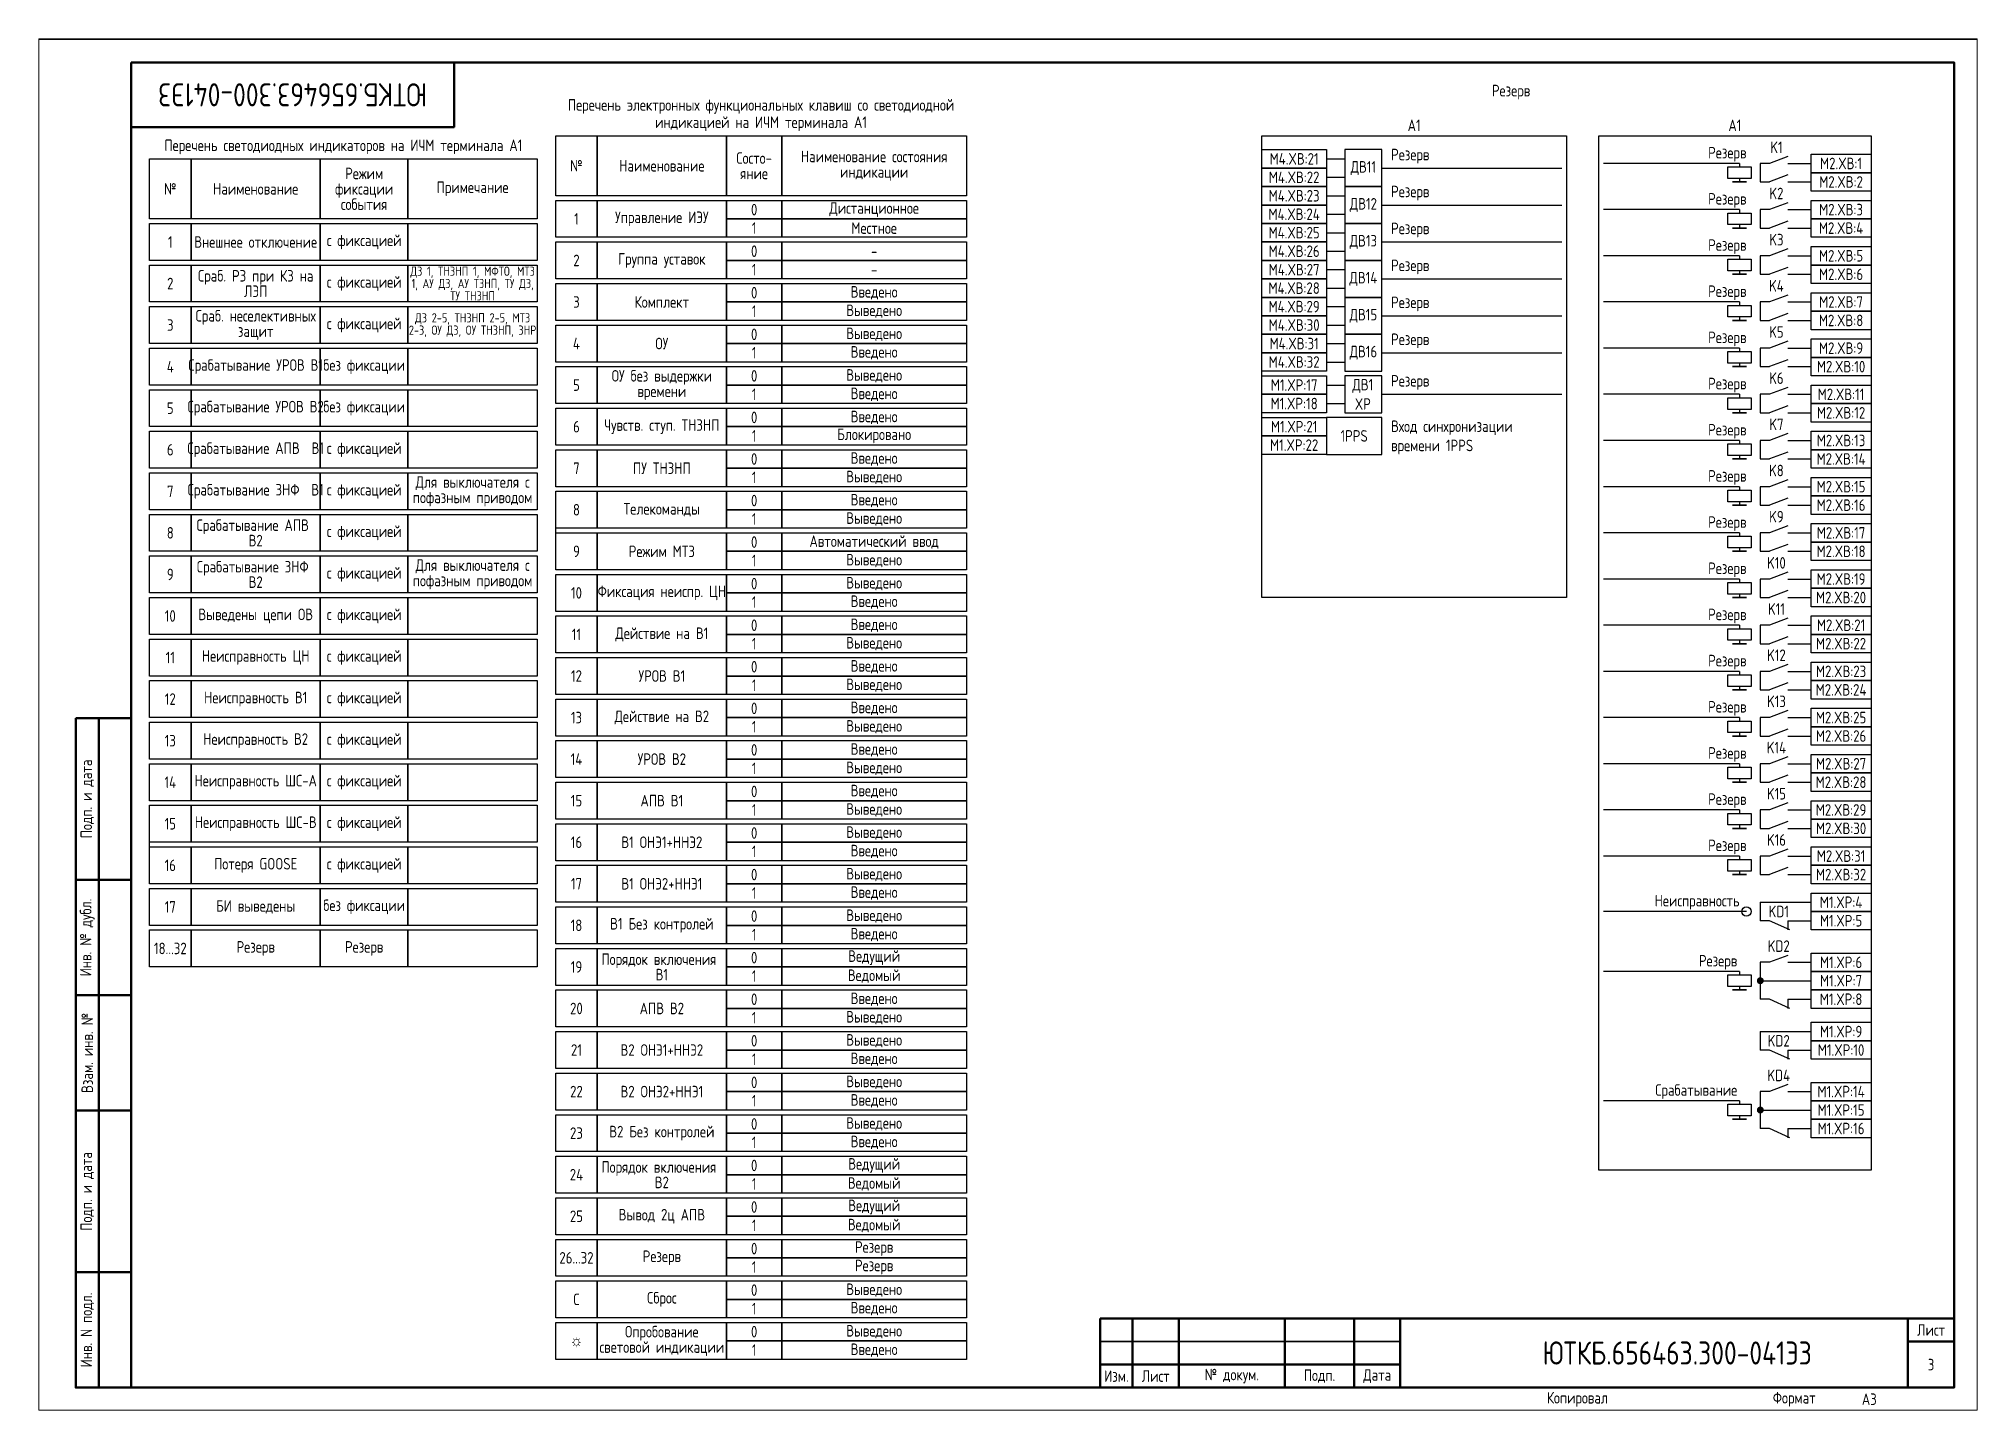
# Paper-space layout 'Лист3' of a CAD drawing. Header units: millimetres, sheet in inches. Extents: x 77.7 to 101.3, y 96.7 to 113.3.
# The model-space entities are those that its viewports show. They can reach past a viewport. Long polylines and large blocks are cut down to what shows.
import ezdxf

# ---------------------------------------------------------------- set-up
doc = ezdxf.new("R2010")
doc.units = ezdxf.units.MM
doc.styles.add('Gost type A_2.5', font='GOST_A.TTF', dxfattribs={"height": 2.5})
doc.styles.add('Gost_type_A', font='GOST_A.TTF')

psp = doc.layouts.new('Лист3')

msp = doc.modelspace()

# ---------------------------------------------------------------- texts
at = {"insert": (895, 284.88), "char_height": 5, "width": 70, "attachment_point": 5, "rotation": 180, "style": 'Gost_type_A'}
msp.add_mtext('ЮТКБ.656463.300-041Э3', dxfattribs=at)
for s, insert, char_height, width, attachment_point, line_spacing_factor, style in [('Резерв', (1159, 285.44), 2.5, 192, 5, 0.9, 'Gost_type_A'), ('Перечень электронных функциональных клавиш со светодиодной индикацией на ИЧМ терминала А1', (996.5, 277), 2.5, 89, 8, 0.9, 'Gost_type_A'), ('A1', (1138, 277), 2.5, 66, 8, 0.9, 'Gost_type_A'), ('A1', (1207.5, 277), 2.5, 59, 8, 0.9, 'Gost_type_A'), ('Перечень светодиодных индикаторов на ИЧМ терминала А1', (906, 272), 2.5, 84, 8, 0.9, 'Gost_type_A'), ('Режим\\Pфиксации события', (910.5, 264.5), 2.5, 19, 5, 0.8, 'Gost_type_A'), ('№ ', (956.5, 269.5), 2.5, 9, 5, 0.8, 'Gost_type_A'), ('Наименование ', (975, 269.5), 2.5, 28, 5, 0.8, 'Gost_type_A'), ('Состо- яние', (995, 269.5), 2.5, 12, 5, 0.8, 'Gost_type_A'), ('Наименование состояния индикации', (1021, 269.5), 2.5, 40, 5, 0.8, 'Gost_type_A'), ('№ ', (868.5, 264.5), 2.5, 9, 5, 0.8, 'Gost_type_A'), ('Наименование ', (887, 264.5), 2.5, 28, 5, 0.8, 'Gost_type_A'), ('Примечание', (934, 264.5), 2.5, 28, 5, 0.8, 'Gost_type_A'), ('0', (995, 260), 2.5, 12, 5, 0.8, 'Gost_type_A'), ('Дистанционное', (1021, 260), 2.5, 40, 5, 0.8, 'Gost_type_A'), ('1', (956.5, 258), 2.5, 9, 5, 0.8, 'Gost_type_A'), ('Управление ИЭУ', (975, 258), 2.5, 28, 5, 0.8, 'Gost_type_A'), ('1', (995, 256), 2.5, 12, 5, 0.8, 'Gost_type_A'), ('Местное', (1021, 256), 2.5, 40, 5, 0.8, 'Gost_type_A'), ('1', (868.5, 253), 2.5, 9, 5, 0.8, 'Gost_type_A'), ('Внешнее отключение ', (887, 253), 2.5, 28, 5, 0.8, 'Gost_type_A'), ('с фиксацией', (910.5, 253), 2.5, 19, 5, 0.8, 'Gost_type_A'), ('0', (995, 251), 2.5, 12, 5, 0.8, 'Gost_type_A'), ('2', (956.5, 249), 2.5, 9, 5, 0.8, 'Gost_type_A'), ('Группа уставок', (975, 249), 2.5, 28, 5, 0.8, 'Gost_type_A'), ('1', (995, 247), 2.5, 12, 5, 0.8, 'Gost_type_A'), ('-', (1021, 251), 2.5, 40, 5, 0.8, 'Gost_type_A'), ('2', (868.5, 244), 2.5, 9, 5, 0.8, 'Gost_type_A'), ('Сраб. РЗ при КЗ на ЛЭП ', (887, 244), 2.5, 28, 5, 0.8, 'Gost_type_A'), ('с фиксацией', (910.5, 244), 2.5, 19, 5, 0.8, 'Gost_type_A'), ('ДЗ 1, ТНЗНП 1, МФТО, МТЗ 1, АУ ДЗ, АУ ТЗНП, ТУ ДЗ, ТУ ТНЗНП ', (934, 244), 2, 28, 5, 0.8, 'Gost_type_A'), ('-', (1021, 247), 2.5, 40, 5, 0.8, 'Gost_type_A'), ('3', (956.5, 240), 2.5, 9, 5, 0.8, 'Gost_type_A'), ('Комплект', (975, 240), 2.5, 28, 5, 0.8, 'Gost type A_2.5'), ('0', (995, 242), 2.5, 12, 5, 0.8, 'Gost_type_A'), ('Выведено', (1021, 238), 2.5, 40, 5, 0.8, 'Gost_type_A'), ('Введено', (1021, 242), 2.5, 40, 5, 0.8, 'Gost_type_A'), ('3', (868.5, 235), 2.5, 9, 5, 0.8, 'Gost_type_A'), ('Сраб. неселективных защит ', (887, 235), 2.5, 28, 5, 0.8, 'Gost_type_A'), ('с фиксацией', (910.5, 235), 2.5, 19, 5, 0.8, 'Gost_type_A'), ('ДЗ 2-5, ТНЗНП 2-5, МТЗ 2-3, ОУ ДЗ, ОУ ТНЗНП, ЗНР ', (934, 235), 2, 28, 5, 0.8, 'Gost_type_A'), ('1', (995, 238), 2.5, 12, 5, 0.8, 'Gost_type_A'), ('4', (956.5, 231), 2.5, 9, 5, 0.8, 'Gost_type_A'), ('ОУ', (975, 231), 2.5, 28, 5, 0.8, 'Gost type A_2.5'), ('0', (995, 233), 2.5, 12, 5, 0.8, 'Gost_type_A'), ('Выведено', (1021, 233), 2.5, 40, 5, 0.8, 'Gost_type_A'), ('4', (868.5, 226), 2.5, 9, 5, 0.8, 'Gost_type_A'), ('Срабатывание УРОВ В1', (887, 226), 2.5, 28, 5, 0.8, 'Gost_type_A'), ('без фиксации', (910.5, 226), 2.5, 19, 5, 0.8, 'Gost_type_A'), ('1', (995, 229), 2.5, 12, 5, 0.8, 'Gost_type_A'), ('Введено', (1021, 229), 2.5, 40, 5, 0.8, 'Gost_type_A'), ('5', (956.5, 222), 2.5, 9, 5, 0.8, 'Gost_type_A'), ('ОУ без выдержки времени ', (975, 222), 2.5, 28, 5, 0.8, 'Gost_type_A'), ('0', (995, 224), 2.5, 12, 5, 0.8, 'Gost_type_A'), ('Выведено', (1021, 224), 2.5, 40, 5, 0.8, 'Gost_type_A'), ('Срабатывание УРОВ В2', (887, 217), 2.5, 28, 5, 0.8, 'Gost_type_A'), ('без фиксации', (910.5, 217), 2.5, 19, 5, 0.8, 'Gost_type_A'), ('1', (995, 220), 2.5, 12, 5, 0.8, 'Gost_type_A'), ('Введено', (1021, 220), 2.5, 40, 5, 0.8, 'Gost_type_A'), ('5', (868.5, 217), 2.5, 9, 5, 0.8, 'Gost_type_A'), ('6', (956.5, 213), 2.5, 9, 5, 0.8, 'Gost_type_A'), ('Чувств. ступ. ТНЗНП ', (975, 213), 2.5, 28, 5, 0.8, 'Gost_type_A'), ('0', (995, 215), 2.5, 12, 5, 0.8, 'Gost_type_A'), ('Введено', (1021, 215), 2.5, 40, 5, 0.8, 'Gost_type_A'), ('1', (995, 211), 2.5, 12, 5, 0.8, 'Gost_type_A'), ('Блокировано', (1021, 211), 2.5, 40, 5, 0.8, 'Gost_type_A'), ('6', (868.5, 208), 2.5, 9, 5, 0.8, 'Gost_type_A'), ('Срабатывание АПВ  В1 ', (887, 208), 2.5, 28, 5, 0.8, 'Gost_type_A'), ('с фиксацией', (910.5, 208), 2.5, 19, 5, 0.8, 'Gost_type_A'), ('0', (995, 206), 2.5, 12, 5, 0.8, 'Gost_type_A'), ('Введено', (1021, 206), 2.5, 40, 5, 0.8, 'Gost_type_A'), ('Для выключателя с пофазным приводом ', (934, 199), 2.5, 28, 5, 0.8, 'Gost_type_A'), ('7', (956.5, 204), 2.5, 9, 5, 0.8, 'Gost_type_A'), ('ПУ ТНЗНП ', (975, 204), 2.5, 28, 5, 0.8, 'Gost_type_A'), ('1', (995, 202), 2.5, 12, 5, 0.8, 'Gost_type_A'), ('Выведено', (1021, 202), 2.5, 40, 5, 0.8, 'Gost_type_A'), ('7', (868.5, 199), 2.5, 9, 5, 0.8, 'Gost_type_A'), ('Срабатывание ЗНФ  В1', (887, 199), 2.5, 28, 5, 0.8, 'Gost_type_A'), ('с фиксацией', (910.5, 199), 2.5, 19, 5, 0.8, 'Gost_type_A'), ('0', (995, 197), 2.5, 12, 5, 0.8, 'Gost_type_A'), ('Введено', (1021, 197), 2.5, 40, 5, 0.8, 'Gost_type_A'), ('8', (956.5, 195), 2.5, 9, 5, 0.8, 'Gost_type_A'), ('Телекоманды ', (975, 195), 2.5, 28, 5, 0.8, 'Gost_type_A'), ('1', (995, 193), 2.5, 12, 5, 0.8, 'Gost_type_A'), ('Выведено', (1021, 193), 2.5, 40, 5, 0.8, 'Gost_type_A'), ('8', (868.5, 190), 2.5, 9, 5, 0.8, 'Gost_type_A'), ('Срабатывание АПВ  В2 ', (887, 190), 2.5, 28, 5, 0.8, 'Gost_type_A'), ('с фиксацией', (910.5, 190), 2.5, 19, 5, 0.8, 'Gost_type_A'), ('0', (995, 188), 2.5, 12, 5, 0.8, 'Gost_type_A'), ('Автоматический ввод ', (1021, 188), 2.5, 40, 5, 0.8, 'Gost_type_A'), ('9', (956.5, 186), 2.5, 9, 5, 0.8, 'Gost_type_A'), ('Режим МТЗ', (975, 186), 2.5, 28, 5, 0.8, 'Gost_type_A'), ('1', (995, 184), 2.5, 12, 5, 0.8, 'Gost_type_A'), ('Выведено', (1021, 184), 2.5, 40, 5, 0.8, 'Gost_type_A'), ('9', (868.5, 181), 2.5, 9, 5, 0.8, 'Gost_type_A'), ('Срабатывание ЗНФ  В2', (887, 181), 2.5, 28, 5, 0.8, 'Gost_type_A'), ('с фиксацией', (910.5, 181), 2.5, 19, 5, 0.8, 'Gost_type_A'), ('Для выключателя с пофазным приводом ', (934, 181), 2.5, 28, 5, 0.8, 'Gost_type_A'), ('10', (956.5, 177), 2.5, 9, 5, 0.8, 'Gost_type_A'), ('Фиксация неиспр. ЦН ', (975, 177), 2.5, 28, 5, 0.8, 'Gost_type_A'), ('0', (995, 179), 2.5, 12, 5, 0.8, 'Gost_type_A'), ('Выведено', (1021, 179), 2.5, 40, 5, 0.8, 'Gost_type_A'), ('Введено', (1021, 175), 2.5, 40, 5, 0.8, 'Gost_type_A'), ('10', (868.5, 172), 2.5, 9, 5, 0.8, 'Gost_type_A'), ('Выведены цепи ОВ ', (887, 172), 2.5, 28, 5, 0.8, 'Gost_type_A'), ('с фиксацией', (910.5, 172), 2.5, 19, 5, 0.8, 'Gost_type_A'), ('1', (995, 175), 2.5, 12, 5, 0.8, 'Gost_type_A'), ('11', (956.5, 168), 2.5, 9, 5, 0.8, 'Gost_type_A'), ('Действие на В1 ', (975, 168), 2.5, 28, 5, 0.8, 'Gost_type_A'), ('0', (995, 170), 2.5, 12, 5, 0.8, 'Gost_type_A'), ('Введено', (1021, 170), 2.5, 40, 5, 0.8, 'Gost_type_A'), ('11', (868.5, 163), 2.5, 9, 5, 0.8, 'Gost_type_A'), ('Неисправность ЦН ', (887, 163), 2.5, 28, 5, 0.8, 'Gost_type_A'), ('с фиксацией', (910.5, 163), 2.5, 19, 5, 0.8, 'Gost_type_A'), ('1', (995, 166), 2.5, 12, 5, 0.8, 'Gost_type_A'), ('Выведено', (1021, 166), 2.5, 40, 5, 0.8, 'Gost_type_A'), ('12', (956.5, 159), 2.5, 9, 5, 0.8, 'Gost_type_A'), ('УРОВ В1 ', (975, 159), 2.5, 28, 5, 0.8, 'Gost_type_A'), ('0', (995, 161), 2.5, 12, 5, 0.8, 'Gost_type_A'), ('Введено', (1021, 161), 2.5, 40, 5, 0.8, 'Gost_type_A'), ('Неисправность В1 ', (887, 154), 2.5, 28, 5, 0.8, 'Gost_type_A'), ('с фиксацией', (910.5, 154), 2.5, 19, 5, 0.8, 'Gost_type_A'), ('1', (995, 157), 2.5, 12, 5, 0.8, 'Gost_type_A'), ('Выведено', (1021, 157), 2.5, 40, 5, 0.8, 'Gost_type_A'), ('12', (868.5, 154), 2.5, 9, 5, 0.8, 'Gost_type_A'), ('13', (956.5, 150), 2.5, 9, 5, 0.8, 'Gost_type_A'), ('Действие на В2', (975, 150), 2.5, 28, 5, 0.8, 'Gost_type_A'), ('0', (995, 152), 2.5, 12, 5, 0.8, 'Gost_type_A'), ('Введено', (1021, 152), 2.5, 40, 5, 0.8, 'Gost_type_A'), ('1', (995, 148), 2.5, 12, 5, 0.8, 'Gost_type_A'), ('Выведено', (1021, 148), 2.5, 40, 5, 0.8, 'Gost_type_A'), ('13', (868.5, 145), 2.5, 9, 5, 0.8, 'Gost_type_A'), ('Неисправность В2', (887, 145), 2.5, 28, 5, 0.8, 'Gost_type_A'), ('с фиксацией', (910.5, 145), 2.5, 19, 5, 0.8, 'Gost_type_A'), ('0', (995, 143), 2.5, 12, 5, 0.8, 'Gost_type_A'), ('Введено', (1021, 143), 2.5, 40, 5, 0.8, 'Gost_type_A'), ('14', (956.5, 141), 2.5, 9, 5, 0.8, 'Gost_type_A'), ('УРОВ В2', (975, 141), 2.5, 28, 5, 0.8, 'Gost_type_A'), ('1', (995, 139), 2.5, 12, 5, 0.8, 'Gost_type_A'), ('Выведено', (1021, 139), 2.5, 40, 5, 0.8, 'Gost_type_A'), ('14', (868.5, 136), 2.5, 9, 5, 0.8, 'Gost_type_A'), ('Неисправность ШС-А', (887, 136), 2.5, 28, 5, 0.8, 'Gost_type_A'), ('с фиксацией', (910.5, 136), 2.5, 19, 5, 0.8, 'Gost_type_A'), ('0', (995, 134), 2.5, 12, 5, 0.8, 'Gost_type_A'), ('Введено', (1021, 134), 2.5, 40, 5, 0.8, 'Gost_type_A'), ('15', (956.5, 132), 2.5, 9, 5, 0.8, 'Gost_type_A'), ('АПВ В1 ', (975, 132), 2.5, 28, 5, 0.8, 'Gost_type_A'), ('1', (995, 130), 2.5, 12, 5, 0.8, 'Gost_type_A'), ('Выведено', (1021, 130), 2.5, 40, 5, 0.8, 'Gost_type_A'), ('15', (868.5, 127), 2.5, 9, 5, 0.8, 'Gost_type_A'), ('Неисправность ШС-В', (887, 127), 2.5, 28, 5, 0.8, 'Gost_type_A'), ('с фиксацией', (910.5, 127), 2.5, 19, 5, 0.8, 'Gost_type_A'), ('0', (995, 125), 2.5, 12, 5, 0.8, 'Gost_type_A'), ('Выведено', (1021, 125), 2.5, 40, 5, 0.8, 'Gost_type_A'), ('16', (956.5, 123), 2.5, 9, 5, 0.8, 'Gost_type_A'), ('В1 ОНЭ1+ННЭ2 ', (975, 123), 2.5, 28, 5, 0.8, 'Gost_type_A'), ('1', (995, 121), 2.5, 12, 5, 0.8, 'Gost_type_A'), ('Введено', (1021, 121), 2.5, 40, 5, 0.8, 'Gost_type_A'), ('16', (868.5, 118), 2.5, 9, 5, 0.8, 'Gost_type_A'), ('Потеря GOOSE ', (887, 118), 2.5, 28, 5, 0.8, 'Gost_type_A'), ('с фиксацией', (910.5, 118), 2.5, 19, 5, 0.8, 'Gost_type_A'), ('17', (956.5, 114), 2.5, 9, 5, 0.8, 'Gost_type_A'), ('В1 ОНЭ2+ННЭ1 ', (975, 114), 2.5, 28, 5, 0.8, 'Gost_type_A'), ('0', (995, 116), 2.5, 12, 5, 0.8, 'Gost_type_A'), ('Выведено', (1021, 116), 2.5, 40, 5, 0.8, 'Gost_type_A'), ('Введено', (1021, 112), 2.5, 40, 5, 0.8, 'Gost_type_A'), ('17', (868.5, 109), 2.5, 9, 5, 0.8, 'Gost_type_A'), ('БИ выведены ', (887, 109), 2.5, 28, 5, 0.8, 'Gost_type_A'), ('без фиксации', (910.5, 109), 2.5, 19, 5, 0.8, 'Gost_type_A'), ('1', (995, 112), 2.5, 12, 5, 0.8, 'Gost_type_A'), ('Неисправность', (1208.5, 110), 2.5, 37, 6, 0.8, 'Gost_type_A'), ('18', (956.5, 105), 2.5, 9, 5, 0.8, 'Gost_type_A'), ('В1 Без контролей ', (975, 105), 2.5, 28, 5, 0.8, 'Gost_type_A'), ('0', (995, 107), 2.5, 12, 5, 0.8, 'Gost_type_A'), ('Выведено', (1021, 107), 2.5, 40, 5, 0.8, 'Gost_type_A'), ('18...32', (868.5, 100), 2.5, 9, 5, 0.8, 'Gost_type_A'), ('Резерв', (887, 100), 2.5, 28, 5, 0.8, 'Gost_type_A'), ('Резерв', (910.5, 100), 2.5, 19, 5, 0.8, 'Gost_type_A'), ('1', (995, 103), 2.5, 12, 5, 0.8, 'Gost_type_A'), ('Введено', (1021, 103), 2.5, 40, 5, 0.8, 'Gost_type_A'), ('19', (956.5, 96), 2.5, 9, 5, 0.8, 'Gost_type_A'), ('Порядок включения  В1 ', (975, 96), 2.5, 28, 5, 0.8, 'Gost_type_A'), ('0', (995, 98), 2.5, 12, 5, 0.8, 'Gost_type_A'), ('Ведущий ', (1021, 98), 2.5, 40, 5, 0.8, 'Gost_type_A'), ('Резерв', (1208, 97), 2.5, 37, 6, 0.8, 'Gost_type_A'), ('1', (995, 94), 2.5, 12, 5, 0.8, 'Gost_type_A'), ('Ведомый ', (1021, 94), 2.5, 40, 5, 0.8, 'Gost_type_A'), ('20', (956.5, 87), 2.5, 9, 5, 0.8, 'Gost_type_A'), ('АПВ В2', (975, 87), 2.5, 28, 5, 0.8, 'Gost_type_A'), ('0', (995, 89), 2.5, 12, 5, 0.8, 'Gost_type_A'), ('Введено', (1021, 89), 2.5, 40, 5, 0.8, 'Gost_type_A'), ('1', (995, 85), 2.5, 12, 5, 0.8, 'Gost_type_A'), ('Выведено', (1021, 85), 2.5, 40, 5, 0.8, 'Gost_type_A'), ('0', (995, 80), 2.5, 12, 5, 0.8, 'Gost_type_A'), ('Выведено', (1021, 80), 2.5, 40, 5, 0.8, 'Gost_type_A'), ('21', (956.5, 78), 2.5, 9, 5, 0.8, 'Gost_type_A'), ('В2 ОНЭ1+ННЭ2 ', (975, 78), 2.5, 28, 5, 0.8, 'Gost_type_A'), ('1', (995, 76), 2.5, 12, 5, 0.8, 'Gost_type_A'), ('Введено', (1021, 76), 2.5, 40, 5, 0.8, 'Gost_type_A'), ('0', (995, 71), 2.5, 12, 5, 0.8, 'Gost_type_A'), ('Выведено', (1021, 71), 2.5, 40, 5, 0.8, 'Gost_type_A'), ('22', (956.5, 69), 2.5, 9, 5, 0.8, 'Gost_type_A'), ('В2 ОНЭ2+ННЭ1 ', (975, 69), 2.5, 28, 5, 0.8, 'Gost_type_A'), ('1', (995, 67), 2.5, 12, 5, 0.8, 'Gost_type_A'), ('Введено', (1021, 67), 2.5, 40, 5, 0.8, 'Gost_type_A'), ('Срабатывание', (1208, 69), 2.5, 37, 6, 0.8, 'Gost_type_A'), ('0', (995, 62), 2.5, 12, 5, 0.8, 'Gost_type_A'), ('Выведено', (1021, 62), 2.5, 40, 5, 0.8, 'Gost_type_A'), ('23', (956.5, 60), 2.5, 9, 5, 0.8, 'Gost_type_A'), ('В2 Без контролей ', (975, 60), 2.5, 28, 5, 0.8, 'Gost_type_A'), ('1', (995, 58), 2.5, 12, 5, 0.8, 'Gost_type_A'), ('Введено', (1021, 58), 2.5, 40, 5, 0.8, 'Gost_type_A'), ('Ведущий ', (1021, 53), 2.5, 40, 5, 0.8, 'Gost_type_A'), ('24', (956.5, 51), 2.5, 9, 5, 0.8, 'Gost_type_A'), ('Порядок включения  В2 ', (975, 51), 2.5, 28, 5, 0.8, 'Gost_type_A'), ('0', (995, 53), 2.5, 12, 5, 0.8, 'Gost_type_A'), ('Ведомый ', (1021, 49), 2.5, 40, 5, 0.8, 'Gost_type_A'), ('1', (995, 49), 2.5, 12, 5, 0.8, 'Gost_type_A'), ('25', (956.5, 42), 2.5, 9, 5, 0.8, 'Gost_type_A'), ('Вывод 2ц АПВ ', (975, 42), 2.5, 28, 5, 0.8, 'Gost_type_A'), ('0', (995, 44), 2.5, 12, 5, 0.8, 'Gost_type_A'), ('Ведущий ', (1021, 44), 2.5, 40, 5, 0.8, 'Gost_type_A'), ('1', (995, 40), 2.5, 12, 5, 0.8, 'Gost_type_A'), ('Ведомый ', (1021, 40), 2.5, 40, 5, 0.8, 'Gost_type_A'), ('26...32', (956.5, 33), 2.5, 9, 5, 0.8, 'Gost_type_A'), ('Резерв', (975, 33), 2.5, 28, 5, 0.8, 'Gost_type_A'), ('0', (995, 35), 2.5, 12, 5, 0.8, 'Gost_type_A'), ('Резерв', (1021, 35), 2.5, 40, 5, 0.8, 'Gost_type_A'), ('1', (995, 31), 2.5, 12, 5, 0.8, 'Gost_type_A'), ('Резерв', (1021, 31), 2.5, 40, 5, 0.8, 'Gost_type_A'), ('C', (956.5, 24), 2.5, 9, 5, 0.8, 'Gost_type_A'), ('Сброс', (975, 24), 2.5, 28, 5, 0.8, 'Gost_type_A'), ('0', (995, 26), 2.5, 12, 5, 0.8, 'Gost_type_A'), ('Выведено', (1021, 26), 2.5, 40, 5, 0.8, 'Gost_type_A'), ('1', (995, 22), 2.5, 12, 5, 0.8, 'Gost_type_A'), ('Введено', (1021, 22), 2.5, 40, 5, 0.8, 'Gost_type_A'), ('Опробование световой индикации', (975, 15), 2.5, 28, 5, 0.8, 'Gost_type_A'), ('0', (995, 17), 2.5, 12, 5, 0.8, 'Gost_type_A'), ('Выведено', (1021, 17), 2.5, 40, 5, 0.8, 'Gost_type_A'), ('☼', (956.5, 15), 2.5, 9, 5, 0.8, 'Gost_type_A'), ('1', (995, 13), 2.5, 12, 5, 0.8, 'Gost_type_A'), ('Введено', (1021, 13), 2.5, 40, 5, 0.8, 'Gost_type_A')]:
    msp.add_mtext(s, dxfattribs=dict(insert=insert, char_height=char_height, width=width, attachment_point=attachment_point, line_spacing_factor=line_spacing_factor, style=style))
at = {"style": 'Gost_type_A'}
for s, insert, char_height, width, attachment_point in [('Резерв', (1133, 270), 2.5, 27.8465, 7), ('Резерв', (1210, 272), 2.5, 31.0015, 6), ('K1', (1216.5, 273.5), 2.5, 5, 5), ('M4.XВ:21', (1112, 271), 2.5, 14, 5), ('ДВ11', (1127, 269), 2.5, 7.9998, 5), ('M2.XВ:1', (1230.5, 270), 2.5, 13, 5), ('M4.XВ:22', (1112, 267), 2.5, 14, 5), ('Резерв', (1133, 262), 2.5, 27.8465, 7), ('K2', (1216.5, 263.5), 2.5, 5, 5), ('M2.XВ:2', (1230.5, 266), 2.5, 13, 5), ('M4.XВ:23', (1112, 263), 2.5, 14, 5), ('ДВ12', (1127, 261), 2.5, 7.9998, 5), ('Резерв', (1210, 262), 2.5, 31.0015, 6), ('M2.XВ:3', (1230.5, 260), 2.5, 13, 5), ('M4.XВ:24', (1112, 259), 2.5, 14, 5), ('M4.XВ:25', (1112, 255), 2.5, 14, 5), ('Резерв', (1133, 254), 2.5, 27.8465, 7), ('M2.XВ:4', (1230.5, 256), 2.5, 13, 5), ('M4.XВ:26', (1112, 251), 2.5, 14, 5), ('ДВ13', (1127, 253), 2.5, 7.9998, 5), ('Резерв', (1210, 252), 2.5, 31.0015, 6), ('K3', (1216.5, 253.5), 2.5, 5, 5), ('M4.XВ:27', (1112, 247), 2.5, 14, 5), ('Резерв', (1133, 246), 2.5, 27.8465, 7), ('M2.XВ:5', (1230.5, 250), 2.5, 13, 5), ('M4.XВ:28', (1112, 243), 2.5, 14, 5), ('ДВ14', (1127, 245), 2.5, 7.9998, 5), ('K4', (1216.5, 243.5), 2.5, 5, 5), ('M2.XВ:6', (1230.5, 246), 2.5, 13, 5), ('M4.XВ:29', (1112, 239), 2.5, 14, 5), ('Резерв', (1133, 238), 2.5, 27.8465, 7), ('Резерв', (1210, 242), 2.5, 31.0015, 6), ('M2.XВ:7', (1230.5, 240), 2.5, 13, 5), ('M4.XВ:30', (1112, 235), 2.5, 14, 5), ('ДВ15', (1127, 237), 2.5, 7.9998, 5), ('M2.XВ:8', (1230.5, 236), 2.5, 13, 5), ('M4.XВ:31', (1112, 231), 2.5, 14, 5), ('Резерв', (1133, 230), 2.5, 27.8465, 7), ('Резерв', (1210, 232), 2.5, 31.0015, 6), ('K5', (1216.5, 233.5), 2.5, 5, 5), ('M2.XВ:9', (1230.5, 230), 2.5, 13, 5), ('M4.XВ:32', (1112, 227), 2.5, 14, 5), ('ДВ16', (1127, 229), 2.5, 7.9998, 5), ('M2.XВ:10', (1230.5, 226), 2.5, 13, 5), ('M1.XP:17', (1112, 222), 2.5, 14, 5), ('ДВ1 XP', (1126.88, 220), 2.5, 7.7588, 5), ('Резерв', (1133, 221), 2.5, 37, 7), ('Резерв', (1210, 222), 2.5, 31.0015, 6), ('K6', (1216.5, 223.5), 2.5, 5, 5), ('M1.XP:18', (1112, 218), 2.5, 14, 5), ('M2.XВ:11', (1230.5, 220), 2.5, 13, 5), ('M1.XP:21', (1112, 213), 2.5, 14, 5), ('Вход синхронизации\\Pвремени 1PPS', (1133, 207), 2.5, 35.9749, 7), ('K7', (1216.5, 213.5), 2.5, 5, 5), ('M2.XВ:12', (1230.5, 216), 2.5, 13, 5), ('M1.XP:22', (1112, 209), 2.5, 14, 5), ('1PPS', (1125, 211), 2.5, 12, 5), ('Резерв', (1210, 212), 2.5, 31.0015, 6), ('M2.XВ:13', (1230.5, 210), 2.5, 13, 5), ('M2.XВ:14', (1230.5, 206), 2.5, 13, 5), ('Резерв', (1210, 202), 2.5, 31.0015, 6), ('K8', (1216.5, 203.5), 2.5, 5, 5), ('M2.XВ:15', (1230.5, 200), 2.5, 13, 5), ('Резерв', (1210, 192), 2.5, 31.0015, 6), ('K9', (1216.5, 193.5), 2.5, 5, 5), ('M2.XВ:16', (1230.5, 196), 2.5, 13, 5), ('M2.XВ:17', (1230.5, 190), 2.5, 13, 5), ('M2.XВ:18', (1230.5, 186), 2.5, 13, 5), ('Резерв', (1210, 182), 2.5, 31.0015, 6), ('K10', (1216.5, 183.5), 2.5, 5, 5), ('M2.XВ:19', (1230.5, 180), 2.5, 13, 5), ('M2.XВ:20', (1230.5, 176), 2.5, 13, 5), ('Резерв', (1210, 172), 2.5, 31.0015, 6), ('K11', (1216.5, 173.5), 2.5, 5, 5), ('M2.XВ:21', (1230.5, 170), 2.5, 13, 5), ('K12', (1216.5, 163.5), 2.5, 5, 5), ('M2.XВ:22', (1230.5, 166), 2.5, 13, 5), ('Резерв', (1210, 162), 2.5, 31.0015, 6), ('M2.XВ:23', (1230.5, 160), 2.5, 13, 5), ('M2.XВ:24', (1230.5, 156), 2.5, 13, 5), ('Резерв', (1210, 152), 2.5, 31.0015, 6), ('K13', (1216.5, 153.5), 2.5, 5, 5), ('M2.XВ:25', (1230.5, 150), 2.5, 13, 5), ('M2.XВ:26', (1230.5, 146), 2.5, 13, 5), ('Резерв', (1210, 142), 2.5, 31.0015, 6), ('K14', (1216.5, 143.5), 2.5, 5, 5), ('M2.XВ:27', (1230.5, 140), 2.5, 13, 5), ('K15', (1216.5, 133.5), 2.5, 5, 5), ('M2.XВ:28', (1230.5, 136), 2.5, 13, 5), ('Резерв', (1210, 132), 2.5, 31.0015, 6), ('M2.XВ:29', (1230.5, 130), 2.5, 13, 5), ('M2.XВ:30', (1230.5, 126), 2.5, 13, 5), ('Резерв', (1210, 122), 2.5, 31.0015, 6), ('K16', (1216.5, 123.5), 2.5, 5, 5), ('M2.XВ:31', (1230.5, 120), 2.5, 13, 5), ('M2.XВ:32', (1230.5, 116), 2.5, 13, 5), ('KD1', (1217, 108), 2.5, 8, 5), ('M1.XP:4', (1230.5, 110), 2.5, 13, 5), ('M1.XP:5', (1230.5, 106), 2.5, 13, 5), ('KD2', (1217, 100.5), 2.5, 8, 5), ('M1.XP:6', (1230.5, 97), 2.5, 13, 5), ('M1.XP:7', (1230.5, 93), 2.5, 13, 5), ('M1.XP:8', (1230.5, 89), 2.5, 13, 5), ('KD2', (1217, 80), 2.5, 8, 5), ('M1.XP:9', (1230.5, 82), 2.5, 13, 5), ('M1.XP:10', (1230.5, 78), 2.5, 13, 5), ('KD4', (1217, 72.5), 2.5, 8, 5), ('M1.XP:14', (1230.5, 69), 2.5, 13, 5), ('M1.XP:15', (1230.5, 65), 2.5, 13, 5), ('M1.XP:16', (1230.5, 61), 2.5, 13, 5), ('ЮТКБ.656463.300-041Э3', (1195, 12.38), 5, 120, 5), ('3', (1250, 9.88), 2.5, 10, 5), ('A3', (1235, 2.38), 2.5, 20, 4)]:
    msp.add_mtext(s, dxfattribs=dict(at, insert=insert, char_height=char_height, width=width, attachment_point=attachment_point))

# ---------------------------------------------------------------- blocks, each defined once
blk = doc.blocks.new('Формат_А3')
blk.add_lwpolyline([(-420, 297), (0, 297), (0, 0), (-420, 0)], close=True)
at = {"lineweight": 50}
blk.add_lwpolyline([(-400, 292), (-5, 292), (-5, 5), (-400, 5)], close=True, dxfattribs=at)
blk = doc.blocks.new('Штамп угловой верхний')
at = {"lineweight": 50}
blk.add_lwpolyline([(0, 0), (70, 0), (70, -14), (0, -14)], close=True, dxfattribs=at)
blk = doc.blocks.new('Штамп левый нижний')
at = {"lineweight": 50}
for points in [[(-12, 145), (-7, 145), (-7, 110), (-12, 110)], [(-7, 145), (0, 145), (0, 110), (-7, 110)], [(-12, 110), (-7, 110), (-7, 85), (-12, 85)], [(-7, 110), (0, 110), (0, 85), (-7, 85)], [(-12, 85), (-7, 85), (-7, 60), (-12, 60)], [(-7, 85), (0, 85), (0, 60), (-7, 60)], [(-12, 60), (-7, 60), (-7, 25), (-12, 25)], [(-7, 60), (0, 60), (0, 25), (-7, 25)], [(-12, 25), (-7, 25), (-7, 0), (-12, 0)], [(-7, 25), (0, 25), (0, 0), (-7, 0)]]:
    blk.add_lwpolyline(points, close=True, dxfattribs=at)
at = {"char_height": 2.5, "attachment_point": 5, "rotation": 90, "style": 'Gost_type_A'}
for s, insert, width in [('Подп. и дата', (-9.5, 127.5), 35), ('Инв. № дубл.', (-9.5, 97.5), 25), ('Взам. инв. №', (-9.5, 72.5), 25), ('Подп. и дата', (-9.5, 42.5), 35), ('Инв. N подл.', (-9.5, 12.5), 25)]:
    blk.add_mtext(s, dxfattribs=dict(at, insert=insert, width=width))
blk = doc.blocks.new('Штамп малый нижний')
at = {"lineweight": 50}
for points in [[(-185, 15), (-178, 15), (-178, 5), (-185, 5)], [(-178, 15), (-168, 15), (-168, 5), (-178, 5)], [(-168, 15), (-145, 15), (-145, 5), (-168, 5)], [(-145, 15), (-130, 15), (-130, 5), (-145, 5)], [(-130, 15), (-120, 15), (-120, 5), (-130, 5)], [(-120, 15), (-10, 15), (-10, 0), (-120, 0)], [(-10, 15), (0, 15), (0, 10), (-10, 10)], [(-10, 10), (0, 10), (0, 0), (-10, 0)], [(-185, 5), (-178, 5), (-178, 0), (-185, 0)], [(-178, 5), (-168, 5), (-168, 0), (-178, 0)], [(-168, 5), (-145, 5), (-145, 0), (-168, 0)], [(-145, 5), (-130, 5), (-130, 0), (-145, 0)], [(-130, 5), (-120, 5), (-120, 0), (-130, 0)]]:
    blk.add_lwpolyline(points, close=True, dxfattribs=at)
for points in [[(-185, 15), (-178, 15), (-178, 10), (-185, 10)], [(-178, 15), (-168, 15), (-168, 10), (-178, 10)], [(-168, 15), (-145, 15), (-145, 10), (-168, 10)], [(-145, 15), (-130, 15), (-130, 10), (-145, 10)], [(-130, 15), (-120, 15), (-120, 10), (-130, 10)], [(-185, 10), (-178, 10), (-178, 5), (-185, 5)], [(-178, 10), (-168, 10), (-168, 5), (-178, 5)], [(-168, 10), (-145, 10), (-145, 5), (-168, 5)], [(-145, 10), (-130, 10), (-130, 5), (-145, 5)], [(-130, 10), (-120, 10), (-120, 5), (-130, 5)]]:
    blk.add_lwpolyline(points, close=True)
at = {"char_height": 2.5, "style": 'Gost_type_A'}
for s, insert, width, attachment_point in [('Лист', (-5, 12.5), 10, 5), ('Изм.', (-181.5, 2.5), 7, 5), ('Лист', (-173, 2.5), 10, 5), ('№ докум.', (-156.5, 2.5), 23, 5), ('Подп.', (-137.5, 2.5), 15, 5), ('Дата', (-125, 2.5), 10, 5), ('Копировал', (-75, -2.53), 13.1202, 6), ('Формат', (-30, -2.53), 13.1202, 6)]:
    blk.add_mtext(s, dxfattribs=dict(at, insert=insert, width=width, attachment_point=attachment_point))
blk = doc.blocks.new('POINT')
at = {"const_width": 0.75}
blk.add_lwpolyline([(-0.375, 0, 1), (0.375, 0, 1)], format="xyb", close=True, dxfattribs=at)

# ---------------------------------------------------------------- linework, layer by layer
for p, q in [((1119, 271), (1123, 271)), ((1131, 269), (1170, 269)), ((1208.5, 270), (1179, 270)), ((1208.5, 270), (1208.5, 269.25)), ((1119, 267), (1123, 267)), ((1208.5, 266.75), (1208.5, 266)), ((1119, 263), (1123, 263)), ((1131, 261), (1170, 261)), ((1119, 259), (1123, 259)), ((1208.5, 260), (1179, 260)), ((1208.5, 260), (1208.5, 259.25)), ((1208.5, 256.75), (1208.5, 256)), ((1119, 255), (1123, 255)), ((1131, 253), (1170, 253)), ((1119, 251), (1123, 251)), ((1208.5, 250), (1179, 250)), ((1208.5, 250), (1208.5, 249.25)), ((1119, 247), (1123, 247)), ((1131, 245), (1170, 245)), ((1208.5, 246.75), (1208.5, 246)), ((1119, 243), (1123, 243)), ((1208.5, 240), (1179, 240)), ((1208.5, 240), (1208.5, 239.25)), ((1119, 239), (1123, 239)), ((1131, 237), (1170, 237)), ((1208.5, 236.75), (1208.5, 236)), ((1119, 235), (1123, 235)), ((1119, 231), (1123, 231)), ((1119, 227), (1123, 227)), ((1131, 229), (1170, 229)), ((1208.5, 230), (1179, 230)), ((1208.5, 230), (1208.5, 229.25)), ((1208.5, 226.75), (1208.5, 226)), ((1119, 222), (1123, 222)), ((1131, 220), (1170, 220)), ((1208.5, 220), (1179, 220)), ((1208.5, 220), (1208.5, 219.25)), ((1119, 218), (1123, 218)), ((1208.5, 216.75), (1208.5, 216)), ((1208.5, 210), (1179, 210)), ((1208.5, 210), (1208.5, 209.25)), ((1208.5, 206.75), (1208.5, 206)), ((1208.5, 200), (1179, 200)), ((1208.5, 200), (1208.5, 199.25)), ((1208.5, 196.75), (1208.5, 196)), ((952, 190), (952, 191)), ((1208.5, 190), (1179, 190)), ((1208.5, 190), (1208.5, 189.25)), ((1208.5, 186.75), (1208.5, 186)), ((1208.5, 180), (1179, 180)), ((1208.5, 180), (1208.5, 179.25)), ((1208.5, 176.75), (1208.5, 176)), ((1208.5, 170), (1179, 170)), ((1208.5, 170), (1208.5, 169.25)), ((1208.5, 166.75), (1208.5, 166)), ((1208.5, 160), (1179, 160)), ((1208.5, 160), (1208.5, 159.25)), ((1208.5, 156.75), (1208.5, 156)), ((1208.5, 150), (1179, 150)), ((1208.5, 150), (1208.5, 149.25)), ((1208.5, 146.75), (1208.5, 146)), ((1208.5, 140), (1179, 140)), ((1208.5, 140), (1208.5, 139.25)), ((1208.5, 136.75), (1208.5, 136)), ((1208.5, 130), (1179, 130)), ((1208.5, 130), (1208.5, 129.25)), ((1208.5, 126.75), (1208.5, 126)), ((864, 122), (864, 123)), ((1208.5, 120), (1179, 120)), ((1208.5, 120), (1208.5, 119.25)), ((1208.5, 116.75), (1208.5, 116)), ((1213, 110), (1213, 106)), ((1210, 108), (1179, 108)), ((1219, 106), (1219, 104)), ((1208.5, 95), (1179, 95)), ((1208.5, 95), (1208.5, 94.25)), ((1208.5, 91.75), (1208.5, 91)), ((1219, 89), (1219, 87)), ((1213, 82), (1213, 78)), ((1219, 78), (1219, 76)), ((1208.5, 67), (1179, 67)), ((1208.5, 67), (1208.5, 66.25)), ((1208.5, 63.75), (1208.5, 63)), ((1219, 61), (1219, 59))]:
    msp.add_line(p, q)
at = {"ltscale": 1.08}
for p, q in [((1215, 270), (1213, 270)), ((1213, 270), (1213, 266)), ((1219, 270), (1224, 270)), ((1213, 266), (1215, 266)), ((1219, 266), (1224, 266)), ((1215, 260), (1213, 260)), ((1213, 260), (1213, 256)), ((1219, 260), (1224, 260)), ((1213, 256), (1215, 256)), ((1219, 256), (1224, 256)), ((1215, 250), (1213, 250)), ((1213, 250), (1213, 246)), ((1219, 250), (1224, 250)), ((1213, 246), (1215, 246)), ((1219, 246), (1224, 246)), ((1215, 240), (1213, 240)), ((1213, 240), (1213, 236)), ((1219, 240), (1224, 240)), ((1213, 236), (1215, 236)), ((1219, 236), (1224, 236)), ((1215, 230), (1213, 230)), ((1213, 230), (1213, 226)), ((1219, 230), (1224, 230)), ((1213, 226), (1215, 226)), ((1219, 226), (1224, 226)), ((1215, 220), (1213, 220)), ((1213, 220), (1213, 216)), ((1219, 220), (1224, 220)), ((1213, 216), (1215, 216)), ((1219, 216), (1224, 216)), ((1215, 210), (1213, 210)), ((1213, 210), (1213, 206)), ((1219, 210), (1224, 210)), ((1213, 206), (1215, 206)), ((1219, 206), (1224, 206)), ((1215, 200), (1213, 200)), ((1213, 200), (1213, 196)), ((1219, 200), (1224, 200)), ((1213, 196), (1215, 196)), ((1219, 196), (1224, 196)), ((1215, 190), (1213, 190)), ((1213, 190), (1213, 186)), ((1219, 190), (1224, 190)), ((1213, 186), (1215, 186)), ((1219, 186), (1224, 186)), ((1215, 180), (1213, 180)), ((1213, 180), (1213, 176)), ((1219, 180), (1224, 180)), ((1213, 176), (1215, 176)), ((1219, 176), (1224, 176)), ((1215, 170), (1213, 170)), ((1213, 170), (1213, 166)), ((1219, 170), (1224, 170)), ((1213, 166), (1215, 166)), ((1219, 166), (1224, 166)), ((1215, 160), (1213, 160)), ((1213, 160), (1213, 156)), ((1219, 160), (1224, 160)), ((1213, 156), (1215, 156)), ((1219, 156), (1224, 156)), ((1215, 150), (1213, 150)), ((1213, 150), (1213, 146)), ((1219, 150), (1224, 150)), ((1213, 146), (1215, 146)), ((1219, 146), (1224, 146)), ((1215, 140), (1213, 140)), ((1213, 140), (1213, 136)), ((1219, 140), (1224, 140)), ((1213, 136), (1215, 136)), ((1219, 136), (1224, 136)), ((1215, 130), (1213, 130)), ((1213, 130), (1213, 126)), ((1213, 126), (1215, 126)), ((1219, 130), (1224, 130)), ((1219, 126), (1224, 126)), ((1215, 120), (1213, 120)), ((1213, 120), (1213, 116)), ((1219, 120), (1224, 120)), ((1213, 116), (1215, 116)), ((1219, 116), (1224, 116)), ((1213, 110), (1224, 110)), ((1215, 106), (1213, 106)), ((1219, 106), (1224, 106)), ((1215, 97), (1213, 97)), ((1213, 97), (1213, 89)), ((1219, 97), (1224, 97)), ((1213, 93), (1224, 93)), ((1215, 89), (1213, 89)), ((1219, 89), (1224, 89)), ((1213, 82), (1224, 82)), ((1215, 78), (1213, 78)), ((1219, 78), (1224, 78)), ((1215, 69), (1213, 69)), ((1213, 69), (1213, 61)), ((1219, 69), (1224, 69)), ((1213, 65), (1224, 65)), ((1215, 61), (1213, 61)), ((1219, 61), (1224, 61))]:
    msp.add_line(p, q, dxfattribs=at)
at = {"ltscale": 4.32}
for p, q in [((1219, 271.5), (1215, 270)), ((1219, 267.5), (1215, 266)), ((1219, 261.5), (1215, 260)), ((1219, 257.5), (1215, 256)), ((1219, 251.5), (1215, 250)), ((1219, 247.5), (1215, 246)), ((1219, 241.5), (1215, 240)), ((1219, 237.5), (1215, 236)), ((1219, 231.5), (1215, 230)), ((1219, 227.5), (1215, 226)), ((1219, 221.5), (1215, 220)), ((1219, 217.5), (1215, 216)), ((1219, 211.5), (1215, 210)), ((1219, 207.5), (1215, 206)), ((1219, 201.5), (1215, 200)), ((1219, 197.5), (1215, 196)), ((1219, 191.5), (1215, 190)), ((1219, 187.5), (1215, 186)), ((1219, 181.5), (1215, 180)), ((1219, 177.5), (1215, 176)), ((1219, 171.5), (1215, 170)), ((1219, 167.5), (1215, 166)), ((1219, 161.5), (1215, 160)), ((1219, 157.5), (1215, 156)), ((1219, 151.5), (1215, 150)), ((1219, 147.5), (1215, 146)), ((1219, 141.5), (1215, 140)), ((1219, 137.5), (1215, 136)), ((1219, 131.5), (1215, 130)), ((1219, 127.5), (1215, 126)), ((1219, 121.5), (1215, 120)), ((1219, 117.5), (1215, 116)), ((1219.39, 104), (1215, 106)), ((1219, 98.5), (1215, 97)), ((1219.39, 87), (1215, 89)), ((1219.39, 76), (1215, 78)), ((1219, 70.5), (1215, 69)), ((1219.39, 59), (1215, 61))]:
    msp.add_line(p, q, dxfattribs=at)
for points in [[(1557, 419.88), (1557, -0.12), (1260, -0.12), (1260, 419.88)], [(952, 276), (961, 276), (961, 263), (952, 263)], [(961, 276), (989, 276), (989, 263), (961, 263)], [(989, 276), (1001, 276), (1001, 263), (989, 263)], [(1001, 276), (1041, 276), (1041, 263), (1001, 263)], [(1105, 276), (1171, 276), (1171, 176), (1105, 176)], [(1105, 273), (1119, 273), (1119, 269), (1105, 269)], [(1178, 276), (1237, 276), (1237, 52), (1178, 52)], [(864, 271), (873, 271), (873, 258), (864, 258)], [(873, 271), (901, 271), (901, 258), (873, 258)], [(901, 271), (920, 271), (920, 258), (901, 258)], [(920, 271), (948, 271), (948, 258), (920, 258)], [(1105, 269), (1119, 269), (1119, 265), (1105, 265)], [(1211, 269.25), (1211, 266.75), (1206, 266.75), (1206, 269.25)], [(1224, 272), (1237, 272), (1237, 268), (1224, 268)], [(1105, 265), (1119, 265), (1119, 261), (1105, 261)], [(1210, 266), (1207, 266)], [(1224, 268), (1237, 268), (1237, 264), (1224, 264)], [(952, 262), (961, 262), (961, 254), (952, 254)], [(961, 262), (989, 262), (989, 254), (961, 254)], [(989, 262), (1001, 262), (1001, 258), (989, 258)], [(1001, 262), (1041, 262), (1041, 258), (1001, 258)], [(1105, 261), (1119, 261), (1119, 257), (1105, 257)], [(1224, 262), (1237, 262), (1237, 258), (1224, 258)], [(864, 257), (873, 257), (873, 249), (864, 249)], [(873, 257), (901, 257), (901, 249), (873, 249)], [(901, 257), (920, 257), (920, 249), (901, 249)], [(920, 257), (948, 257), (948, 249), (920, 249)], [(989, 258), (1001, 258), (1001, 254), (989, 254)], [(1001, 258), (1041, 258), (1041, 254), (1001, 254)], [(1105, 257), (1119, 257), (1119, 253), (1105, 253)], [(1211, 259.25), (1211, 256.75), (1206, 256.75), (1206, 259.25)], [(1224, 258), (1237, 258), (1237, 254), (1224, 254)], [(952, 253), (961, 253), (961, 245), (952, 245)], [(961, 253), (989, 253), (989, 245), (961, 245)], [(989, 253), (1001, 253), (1001, 249), (989, 249)], [(1001, 253), (1041, 253), (1041, 249), (1001, 249)], [(1105, 253), (1119, 253), (1119, 249), (1105, 249)], [(1210, 256), (1207, 256)], [(1224, 252), (1237, 252), (1237, 248), (1224, 248)], [(864, 248), (873, 248), (873, 240), (864, 240)], [(873, 248), (901, 248), (901, 240), (873, 240)], [(901, 248), (920, 248), (920, 240), (901, 240)], [(920, 248), (948, 248), (948, 240), (920, 240)], [(989, 249), (1001, 249), (1001, 245), (989, 245)], [(1001, 249), (1041, 249), (1041, 245), (1001, 245)], [(1105, 249), (1119, 249), (1119, 245), (1105, 245)], [(1211, 249.25), (1211, 246.75), (1206, 246.75), (1206, 249.25)], [(1224, 248), (1237, 248), (1237, 244), (1224, 244)], [(952, 244), (961, 244), (961, 236), (952, 236)], [(952, 244), (961, 244), (961, 236), (952, 236)], [(961, 244), (989, 244), (989, 236), (961, 236)], [(989, 244), (1001, 244), (1001, 240), (989, 240)], [(1001, 244), (1041, 244), (1041, 240), (1001, 240)], [(1105, 245), (1119, 245), (1119, 241), (1105, 241)], [(1210, 246), (1207, 246)], [(989, 240), (1001, 240), (1001, 236), (989, 236)], [(1001, 240), (1041, 240), (1041, 236), (1001, 236)], [(1105, 241), (1119, 241), (1119, 237), (1105, 237)], [(1224, 242), (1237, 242), (1237, 238), (1224, 238)], [(864, 239), (873, 239), (873, 231), (864, 231)], [(873, 239), (901, 239), (901, 231), (873, 231)], [(901, 239), (920, 239), (920, 231), (901, 231)], [(920, 239), (948, 239), (948, 231), (920, 231)], [(1105, 237), (1119, 237), (1119, 233), (1105, 233)], [(1211, 239.25), (1211, 236.75), (1206, 236.75), (1206, 239.25)], [(1210, 236), (1207, 236)], [(1224, 238), (1237, 238), (1237, 234), (1224, 234)], [(952, 235), (961, 235), (961, 227), (952, 227)], [(961, 235), (989, 235), (989, 227), (961, 227)], [(989, 235), (1001, 235), (1001, 231), (989, 231)], [(989, 231), (1001, 231), (1001, 227), (989, 227)], [(1001, 235), (1041, 235), (1041, 231), (1001, 231)], [(1001, 231), (1041, 231), (1041, 227), (1001, 227)], [(1105, 233), (1119, 233), (1119, 229), (1105, 229)], [(1224, 232), (1237, 232), (1237, 228), (1224, 228)], [(864, 230), (873, 230), (873, 222), (864, 222)], [(873, 230), (901, 230), (901, 222), (873, 222)], [(901, 230), (920, 230), (920, 222), (901, 222)], [(920, 230), (948, 230), (948, 222), (920, 222)], [(1105, 229), (1119, 229), (1119, 225), (1105, 225)], [(1211, 229.25), (1211, 226.75), (1206, 226.75), (1206, 229.25)], [(1224, 228), (1237, 228), (1237, 224), (1224, 224)], [(952, 226), (961, 226), (961, 218), (952, 218)], [(961, 226), (989, 226), (989, 218), (961, 218)], [(989, 226), (1001, 226), (1001, 222), (989, 222)], [(1001, 226), (1041, 226), (1041, 222), (1001, 222)], [(1105, 224), (1119, 224), (1119, 220), (1105, 220)], [(1210, 226), (1207, 226)], [(864, 221), (873, 221), (873, 213), (864, 213)], [(873, 221), (901, 221), (901, 213), (873, 213)], [(901, 221), (920, 221), (920, 213), (901, 213)], [(920, 221), (948, 221), (948, 213), (920, 213)], [(989, 222), (1001, 222), (1001, 218), (989, 218)], [(1001, 222), (1041, 222), (1041, 218), (1001, 218)], [(1105, 220), (1119, 220), (1119, 216), (1105, 216)], [(1211, 219.25), (1211, 216.75), (1206, 216.75), (1206, 219.25)], [(1224, 222), (1237, 222), (1237, 218), (1224, 218)], [(952, 217), (961, 217), (961, 209), (952, 209)], [(961, 217), (989, 217), (989, 209), (961, 209)], [(989, 217), (1001, 217), (1001, 213), (989, 213)], [(1001, 217), (1041, 217), (1041, 213), (1001, 213)], [(1105, 215), (1119, 215), (1119, 211), (1105, 211)], [(1210, 216), (1207, 216)], [(1224, 218), (1237, 218), (1237, 214), (1224, 214)], [(864, 212), (873, 212), (873, 204), (864, 204)], [(873, 212), (901, 212), (901, 204), (873, 204)], [(901, 212), (920, 212), (920, 204), (901, 204)], [(920, 212), (948, 212), (948, 204), (920, 204)], [(989, 213), (1001, 213), (1001, 209), (989, 209)], [(1001, 213), (1041, 213), (1041, 209), (1001, 209)], [(1105, 211), (1119, 211), (1119, 207), (1105, 207)], [(1224, 212), (1237, 212), (1237, 208), (1224, 208)], [(952, 208), (961, 208), (961, 200), (952, 200)], [(961, 208), (989, 208), (989, 200), (961, 200)], [(989, 208), (1001, 208), (1001, 204), (989, 204)], [(1001, 208), (1041, 208), (1041, 204), (1001, 204)], [(1211, 209.25), (1211, 206.75), (1206, 206.75), (1206, 209.25)], [(1210, 206), (1207, 206)], [(1224, 208), (1237, 208), (1237, 204), (1224, 204)], [(864, 203), (873, 203), (873, 195), (864, 195)], [(873, 203), (901, 203), (901, 195), (873, 195)], [(901, 203), (920, 203), (920, 195), (901, 195)], [(920, 203), (948, 203), (948, 195), (920, 195)], [(989, 204), (1001, 204), (1001, 200), (989, 200)], [(1001, 204), (1041, 204), (1041, 200), (1001, 200)], [(1224, 202), (1237, 202), (1237, 198), (1224, 198)], [(952, 199), (961, 199), (961, 191), (952, 191)], [(961, 199), (989, 199), (989, 191), (961, 191)], [(989, 199), (1001, 199), (1001, 195), (989, 195)], [(1001, 199), (1041, 199), (1041, 195), (1001, 195)], [(1211, 199.25), (1211, 196.75), (1206, 196.75), (1206, 199.25)], [(1224, 198), (1237, 198), (1237, 194), (1224, 194)], [(864, 194), (873, 194), (873, 186), (864, 186)], [(873, 194), (901, 194), (901, 186), (873, 186)], [(901, 194), (920, 194), (920, 186), (901, 186)], [(920, 194), (948, 194), (948, 186), (920, 186)], [(989, 195), (1001, 195), (1001, 191), (989, 191)], [(1001, 195), (1041, 195), (1041, 191), (1001, 191)], [(1210, 196), (1207, 196)], [(952, 190), (961, 190), (961, 182), (952, 182)], [(961, 190), (989, 190), (989, 182), (961, 182)], [(989, 190), (1001, 190), (1001, 186), (989, 186)], [(1001, 190), (1041, 190), (1041, 186), (1001, 186)], [(1211, 189.25), (1211, 186.75), (1206, 186.75), (1206, 189.25)], [(1224, 192), (1237, 192), (1237, 188), (1224, 188)], [(864, 185), (873, 185), (873, 177), (864, 177)], [(873, 185), (901, 185), (901, 177), (873, 177)], [(901, 185), (920, 185), (920, 177), (901, 177)], [(920, 185), (948, 185), (948, 177), (920, 177)], [(989, 186), (1001, 186), (1001, 182), (989, 182)], [(1001, 186), (1041, 186), (1041, 182), (1001, 182)], [(1210, 186), (1207, 186)], [(1224, 188), (1237, 188), (1237, 184), (1224, 184)], [(952, 181), (961, 181), (961, 173), (952, 173)], [(961, 181), (989, 181), (989, 173), (961, 173)], [(989, 181), (1001, 181), (1001, 177), (989, 177)], [(1001, 181), (1041, 181), (1041, 177), (1001, 177)], [(1224, 182), (1237, 182), (1237, 178), (1224, 178)], [(989, 177), (1001, 177), (1001, 173), (989, 173)], [(1001, 177), (1041, 177), (1041, 173), (1001, 173)], [(1211, 179.25), (1211, 176.75), (1206, 176.75), (1206, 179.25)], [(1224, 178), (1237, 178), (1237, 174), (1224, 174)], [(864, 176), (873, 176), (873, 168), (864, 168)], [(873, 176), (901, 176), (901, 168), (873, 168)], [(901, 176), (920, 176), (920, 168), (901, 168)], [(920, 176), (948, 176), (948, 168), (920, 168)], [(1210, 176), (1207, 176)], [(952, 172), (961, 172), (961, 164), (952, 164)], [(961, 172), (989, 172), (989, 164), (961, 164)], [(989, 172), (1001, 172), (1001, 168), (989, 168)], [(989, 168), (1001, 168), (1001, 164), (989, 164)], [(1001, 172), (1041, 172), (1041, 168), (1001, 168)], [(1001, 168), (1041, 168), (1041, 164), (1001, 164)], [(1211, 169.25), (1211, 166.75), (1206, 166.75), (1206, 169.25)], [(1224, 172), (1237, 172), (1237, 168), (1224, 168)], [(1224, 168), (1237, 168), (1237, 164), (1224, 164)], [(864, 167), (873, 167), (873, 159), (864, 159)], [(873, 167), (901, 167), (901, 159), (873, 159)], [(901, 167), (920, 167), (920, 159), (901, 159)], [(920, 167), (948, 167), (948, 159), (920, 159)], [(1210, 166), (1207, 166)], [(952, 163), (961, 163), (961, 155), (952, 155)], [(961, 163), (989, 163), (989, 155), (961, 155)], [(989, 163), (1001, 163), (1001, 159), (989, 159)], [(1001, 163), (1041, 163), (1041, 159), (1001, 159)], [(1224, 162), (1237, 162), (1237, 158), (1224, 158)], [(864, 158), (873, 158), (873, 150), (864, 150)], [(873, 158), (901, 158), (901, 150), (873, 150)], [(901, 158), (920, 158), (920, 150), (901, 150)], [(920, 158), (948, 158), (948, 150), (920, 150)], [(989, 159), (1001, 159), (1001, 155), (989, 155)], [(1001, 159), (1041, 159), (1041, 155), (1001, 155)], [(1211, 159.25), (1211, 156.75), (1206, 156.75), (1206, 159.25)], [(1210, 156), (1207, 156)], [(1224, 158), (1237, 158), (1237, 154), (1224, 154)], [(952, 154), (961, 154), (961, 146), (952, 146)], [(961, 154), (989, 154), (989, 146), (961, 146)], [(989, 154), (1001, 154), (1001, 150), (989, 150)], [(1001, 154), (1041, 154), (1041, 150), (1001, 150)], [(1224, 152), (1237, 152), (1237, 148), (1224, 148)], [(864, 149), (873, 149), (873, 141), (864, 141)], [(873, 149), (901, 149), (901, 141), (873, 141)], [(901, 149), (920, 149), (920, 141), (901, 141)], [(920, 149), (948, 149), (948, 141), (920, 141)], [(989, 150), (1001, 150), (1001, 146), (989, 146)], [(1001, 150), (1041, 150), (1041, 146), (1001, 146)], [(1211, 149.25), (1211, 146.75), (1206, 146.75), (1206, 149.25)], [(1224, 148), (1237, 148), (1237, 144), (1224, 144)], [(952, 145), (961, 145), (961, 137), (952, 137)], [(961, 145), (989, 145), (989, 137), (961, 137)], [(989, 145), (1001, 145), (1001, 141), (989, 141)], [(1001, 145), (1041, 145), (1041, 141), (1001, 141)], [(1210, 146), (1207, 146)], [(864, 140), (873, 140), (873, 132), (864, 132)], [(873, 140), (901, 140), (901, 132), (873, 132)], [(901, 140), (920, 140), (920, 132), (901, 132)], [(920, 140), (948, 140), (948, 132), (920, 132)], [(989, 141), (1001, 141), (1001, 137), (989, 137)], [(1001, 141), (1041, 141), (1041, 137), (1001, 137)], [(1211, 139.25), (1211, 136.75), (1206, 136.75), (1206, 139.25)], [(1224, 142), (1237, 142), (1237, 138), (1224, 138)], [(952, 136), (961, 136), (961, 128), (952, 128)], [(961, 136), (989, 136), (989, 128), (961, 128)], [(989, 136), (1001, 136), (1001, 132), (989, 132)], [(1001, 136), (1041, 136), (1041, 132), (1001, 132)], [(1210, 136), (1207, 136)], [(1224, 138), (1237, 138), (1237, 134), (1224, 134)], [(864, 131), (873, 131), (873, 123), (864, 123)], [(873, 131), (901, 131), (901, 123), (873, 123)], [(901, 131), (920, 131), (920, 123), (901, 123)], [(920, 131), (948, 131), (948, 123), (920, 123)], [(989, 132), (1001, 132), (1001, 128), (989, 128)], [(1001, 132), (1041, 132), (1041, 128), (1001, 128)], [(1224, 132), (1237, 132), (1237, 128), (1224, 128)], [(952, 127), (961, 127), (961, 119), (952, 119)], [(961, 127), (989, 127), (989, 119), (961, 119)], [(989, 127), (1001, 127), (1001, 123), (989, 123)], [(1001, 127), (1041, 127), (1041, 123), (1001, 123)], [(1211, 129.25), (1211, 126.75), (1206, 126.75), (1206, 129.25)], [(1210, 126), (1207, 126)], [(1224, 128), (1237, 128), (1237, 124), (1224, 124)], [(864, 122), (873, 122), (873, 114), (864, 114)], [(873, 122), (901, 122), (901, 114), (873, 114)], [(901, 122), (920, 122), (920, 114), (901, 114)], [(920, 122), (948, 122), (948, 114), (920, 114)], [(989, 123), (1001, 123), (1001, 119), (989, 119)], [(1001, 123), (1041, 123), (1041, 119), (1001, 119)], [(1224, 122), (1237, 122), (1237, 118), (1224, 118)], [(952, 118), (961, 118), (961, 110), (952, 110)], [(961, 118), (989, 118), (989, 110), (961, 110)], [(989, 118), (1001, 118), (1001, 114), (989, 114)], [(1001, 118), (1041, 118), (1041, 114), (1001, 114)], [(1211, 119.25), (1211, 116.75), (1206, 116.75), (1206, 119.25)], [(1224, 118), (1237, 118), (1237, 114), (1224, 114)], [(989, 114), (1001, 114), (1001, 110), (989, 110)], [(1001, 114), (1041, 114), (1041, 110), (1001, 110)], [(1210, 116), (1207, 116)], [(864, 113), (873, 113), (873, 105), (864, 105)], [(873, 113), (901, 113), (901, 105), (873, 105)], [(901, 113), (920, 113), (920, 105), (901, 105)], [(920, 113), (948, 113), (948, 105), (920, 105)], [(1224, 112), (1237, 112), (1237, 108), (1224, 108)], [(952, 109), (961, 109), (961, 101), (952, 101)], [(961, 109), (989, 109), (989, 101), (961, 101)], [(989, 109), (1001, 109), (1001, 105), (989, 105)], [(989, 105), (1001, 105), (1001, 101), (989, 101)], [(1001, 109), (1041, 109), (1041, 105), (1001, 105)], [(1001, 105), (1041, 105), (1041, 101), (1001, 101)], [(1224, 108), (1237, 108), (1237, 104), (1224, 104)], [(864, 104), (873, 104), (873, 96), (864, 96)], [(873, 104), (901, 104), (901, 96), (873, 96)], [(901, 104), (920, 104), (920, 96), (901, 96)], [(920, 104), (948, 104), (948, 96), (920, 96)], [(952, 100), (961, 100), (961, 92), (952, 92)], [(961, 100), (989, 100), (989, 92), (961, 92)], [(989, 100), (1001, 100), (1001, 96), (989, 96)], [(1001, 100), (1041, 100), (1041, 96), (1001, 96)], [(1224, 99), (1237, 99), (1237, 95), (1224, 95)], [(989, 96), (1001, 96), (1001, 92), (989, 92)], [(1001, 96), (1041, 96), (1041, 92), (1001, 92)], [(1211, 94.25), (1211, 91.75), (1206, 91.75), (1206, 94.25)], [(1224, 95), (1237, 95), (1237, 91), (1224, 91)], [(952, 91), (961, 91), (961, 83), (952, 83)], [(961, 91), (989, 91), (989, 83), (961, 83)], [(989, 91), (1001, 91), (1001, 87), (989, 87)], [(1001, 91), (1041, 91), (1041, 87), (1001, 87)], [(1210, 91), (1207, 91)], [(1224, 91), (1237, 91), (1237, 87), (1224, 87)], [(989, 87), (1001, 87), (1001, 83), (989, 83)], [(1001, 87), (1041, 87), (1041, 83), (1001, 83)], [(1224, 84), (1237, 84), (1237, 80), (1224, 80)], [(952, 82), (961, 82), (961, 74), (952, 74)], [(961, 82), (989, 82), (989, 74), (961, 74)], [(989, 82), (1001, 82), (1001, 78), (989, 78)], [(1001, 82), (1041, 82), (1041, 78), (1001, 78)], [(1224, 80), (1237, 80), (1237, 76), (1224, 76)], [(989, 78), (1001, 78), (1001, 74), (989, 74)], [(1001, 78), (1041, 78), (1041, 74), (1001, 74)], [(952, 73), (961, 73), (961, 65), (952, 65)], [(961, 73), (989, 73), (989, 65), (961, 65)], [(989, 73), (1001, 73), (1001, 69), (989, 69)], [(1001, 73), (1041, 73), (1041, 69), (1001, 69)], [(989, 69), (1001, 69), (1001, 65), (989, 65)], [(1001, 69), (1041, 69), (1041, 65), (1001, 65)], [(1224, 71), (1237, 71), (1237, 67), (1224, 67)], [(952, 64), (961, 64), (961, 56), (952, 56)], [(961, 64), (989, 64), (989, 56), (961, 56)], [(989, 64), (1001, 64), (1001, 60), (989, 60)], [(1001, 64), (1041, 64), (1041, 60), (1001, 60)], [(1211, 66.25), (1211, 63.75), (1206, 63.75), (1206, 66.25)], [(1210, 63), (1207, 63)], [(1224, 67), (1237, 67), (1237, 63), (1224, 63)], [(1224, 63), (1237, 63), (1237, 59), (1224, 59)], [(989, 60), (1001, 60), (1001, 56), (989, 56)], [(1001, 60), (1041, 60), (1041, 56), (1001, 56)], [(952, 55), (961, 55), (961, 47), (952, 47)], [(961, 55), (989, 55), (989, 47), (961, 47)], [(989, 55), (1001, 55), (1001, 51), (989, 51)], [(1001, 55), (1041, 55), (1041, 51), (1001, 51)], [(989, 51), (1001, 51), (1001, 47), (989, 47)], [(1001, 51), (1041, 51), (1041, 47), (1001, 47)], [(952, 46), (961, 46), (961, 38), (952, 38)], [(961, 46), (989, 46), (989, 38), (961, 38)], [(989, 46), (1001, 46), (1001, 42), (989, 42)], [(989, 42), (1001, 42), (1001, 38), (989, 38)], [(1001, 46), (1041, 46), (1041, 42), (1001, 42)], [(1001, 42), (1041, 42), (1041, 38), (1001, 38)], [(952, 37), (961, 37), (961, 29), (952, 29)], [(961, 37), (989, 37), (989, 29), (961, 29)], [(989, 37), (1001, 37), (1001, 33), (989, 33)], [(1001, 37), (1041, 37), (1041, 33), (1001, 33)], [(989, 33), (1001, 33), (1001, 29), (989, 29)], [(1001, 33), (1041, 33), (1041, 29), (1001, 29)], [(952, 28), (961, 28), (961, 20), (952, 20)], [(961, 28), (989, 28), (989, 20), (961, 20)], [(989, 28), (1001, 28), (1001, 24), (989, 24)], [(1001, 28), (1041, 28), (1041, 24), (1001, 24)], [(989, 24), (1001, 24), (1001, 20), (989, 20)], [(1001, 24), (1041, 24), (1041, 20), (1001, 20)], [(952, 19), (961, 19), (961, 11), (952, 11)], [(961, 19), (989, 19), (989, 11), (961, 11)], [(989, 19), (1001, 19), (1001, 15), (989, 15)], [(1001, 19), (1041, 19), (1041, 15), (1001, 15)], [(989, 15), (1001, 15), (1001, 11), (989, 11)], [(1001, 15), (1041, 15), (1041, 11), (1001, 11)]]:
    msp.add_lwpolyline(points, close=True)
at = {"ltscale": 4}
for points in [[(1123, 265), (1131, 265), (1131, 273), (1123, 273)], [(1123, 257), (1131, 257), (1131, 265), (1123, 265)], [(1123, 249), (1131, 249), (1131, 257), (1123, 257)], [(1123, 241), (1131, 241), (1131, 249), (1123, 249)], [(1123, 233), (1131, 233), (1131, 241), (1123, 241)], [(1123, 225), (1131, 225), (1131, 233), (1123, 233)], [(1123, 216), (1131, 216), (1131, 224), (1123, 224)], [(1119, 207), (1131, 207), (1131, 215), (1119, 215)]]:
    msp.add_lwpolyline(points, close=True, dxfattribs=at)
msp.add_circle((1210, 108), 1)

# ---------------------------------------------------------------- block references
at = {"color": 1}
for p in [(840, -0.12), (1260, -0.12)]:
    msp.add_blockref('Формат_А3', p, dxfattribs=at)
for name, p in [('Штамп угловой верхний', (860, 291.88)), ('Штамп левый нижний', (860, 4.88)), ('POINT', (1213, 93)), ('POINT', (1213, 65)), ('Штамп малый нижний', (1255, 4.88))]:
    msp.add_blockref(name, p)

msp.set_redraw_order([(e.dxf.handle, doc.entitydb.next_handle()) for e in msp.query("TEXT MTEXT ATTDEF DIMENSION ARC_DIMENSION")])  # texts and dimensions are drawn at this point

# ---------------------------------------------------------------- viewports
at = {"layer": '0'}
psp.add_viewport(center=(89.532, 105.008), size=(23.589, 16.681), view_center_point=(1050, 148.5), view_height=297, dxfattribs=at)

doc.saveas('drawing.dxf')
